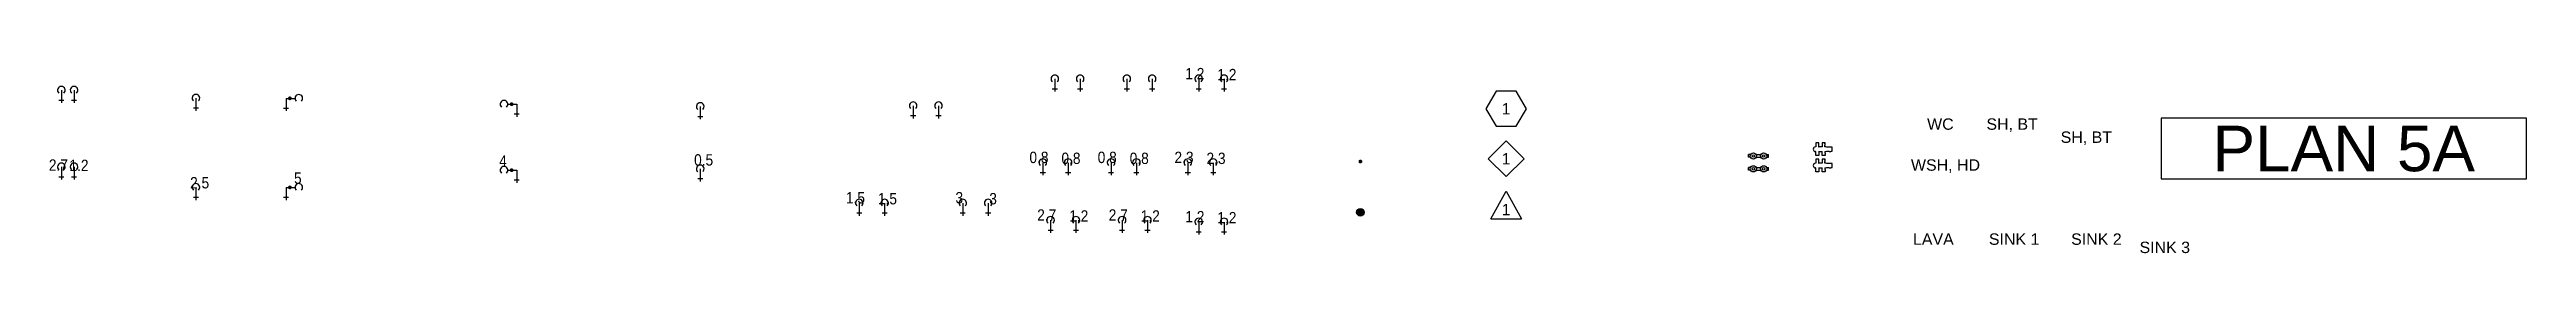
# Model space of a CAD drawing. Extents: x -1929 to 2514, y -3133 to 5867.
# Drawn here: x -1487 to -511, y 595 to 668 of the extents above; entities that cross this region are included whole.
import ezdxf
from ezdxf.enums import TextEntityAlignment as Align

# ---------------------------------------------------------------- set-up
doc = ezdxf.new("R2010")
doc.units = 0
doc.header["$LTSCALE"] = 24
doc.header["$MEASUREMENT"] = 0
doc.layers.get('0').update_dxf_attribs({"color": 8})
doc.layers.add('cloud_cw', color=190, linetype='Continuous', plot=False)
for name, color, linetype in [('PLAN-NAME', 8, 'Continuous'), ('PLUM-CW', 3, 'Cold_Water_Flow'), ('PLUM-DIM-CW-TEXT', 2, 'Continuous'), ('PLUM-DIM-GAS-TEXT', 2, 'Continuous'), ('PLUM-HW', 2, 'Hot_Water_Flow')]:
    doc.layers.add(name, color=color, linetype=linetype)
doc.layers.get('0').freeze()
doc.styles.add('A2', font='arial.ttf', dxfattribs={"height": 4.5})
doc.styles.add('ARC-TEXT', font='arial.ttf', dxfattribs={"width": 0.86, "height": 4.5})
doc.styles.add('Arial', font='arial.ttf')
doc.styles.get("Standard").update_dxf_attribs({"font": 'arial.ttf'})
doc.linetypes.add('Cold_Water_Flow', pattern='A,0.875,-0.125,0,-0.125,0.875,-0.125,["CW",Standard,S=0.1,R=0,X=-0.12585,Y=-0.05],-0.1,0.875,[1,GEC_FlowArrow.shx,S=0.0625,R=0,X=0,Y=0],0.5', length=3.6)
doc.linetypes.add('Hot_Water_Flow', pattern='A,0.8125,-0.125,0,-0.125,0,-0.125,0.875,-0.125,["HW",Standard,S=0.1,R=0,X=-0.12585,Y=-0.05],-0.1,0.875,[1,GEC_FlowArrow.shx,S=0.0625,R=0,X=0,Y=0],0.5', length=3.6625)

msp = doc.modelspace()

# ---------------------------------------------------------------- texts
at = {"layer": 'cloud_cw', "color": 3, "char_height": 4.5, "attachment_point": 1, "style": 'ARC-TEXT'}
for s, insert in [('0.5', (-1233.03, 633.86)), ('3', (-1116.69, 618.53))]:
    msp.add_mtext_dynamic_manual_height_columns(s, width=10.5094, gutter_width=22.5, heights=[0], dxfattribs=dict(at, insert=insert))
at = {"layer": 'cloud_cw', "color": 2, "insert": (-1130.01, 618.91), "char_height": 4.5, "attachment_point": 1, "style": 'ARC-TEXT'}
msp.add_mtext_dynamic_manual_height_columns('3', width=10.5094, gutter_width=22.5, heights=[0], dxfattribs=at)
at = {"layer": 'PLUM-DIM-GAS-TEXT', "char_height": 4.5, "width": 52.4717, "attachment_point": 1, "style": 'A2'}
for s, insert in [('WC', (-747.06, 648.03)), ('SH, BT', (-723.67, 648.03)), ('SH, BT', (-694.41, 642.86)), ('WSH, HD', (-753.42, 631.84)), ('LAVA', (-752.63, 602.54)), ('SINK 1', (-722.7, 602.55)), ('SINK 2', (-690.29, 602.55)), ('SINK 3', (-663.33, 599.28))]:
    msp.add_mtext(s, dxfattribs=dict(at, insert=insert))

# ---------------------------------------------------------------- blocks, each defined once
blk = doc.blocks.new('PLBG_Trap Primer')
at = {"layer": 'PLUM-CW'}
for radius in [1.5, 1.25, 1, 0.75, 0.5, 0.25]:
    blk.add_circle((0, 0), radius, dxfattribs=at)
blk = doc.blocks.new('PLBG_Water Hammer')
at = {"layer": 'PLUM-CW', "const_width": 0.75}
blk.add_lwpolyline([(-0.375, 0, 1), (0.375, 0, 1)], format="xyb", close=True, dxfattribs=at)
blk = doc.blocks.new('*U70')
at = {"linetype": 'Continuous'}
blk.add_arc((0, 0), 1.5, 41.81031, 318.18969, dxfattribs=at)
blk = doc.blocks.new('*U71')
at = {"linetype": 'Continuous'}
for p, q in [((0, 0), (5, 0)), ((4, 1), (4, -1))]:
    blk.add_line(p, q, dxfattribs=at)
blk = doc.blocks.new('*U143')
at = {"layer": 'PLUM-CW', "rotation": 270}
for name in ['*U70', '*U71']:
    blk.add_blockref(name, (10, 0), dxfattribs=at)
at = {"layer": 'PLUM-HW', "rotation": 270}
for name in ['*U70', '*U71']:
    blk.add_blockref(name, (5, 0), dxfattribs=at)
at = {"layer": 'cloud_cw', "color": 2, "insert": (0.08, 2.98), "char_height": 4.5, "attachment_point": 1, "style": 'ARC-TEXT'}
blk.add_mtext_dynamic_manual_height_columns('2.7', width=10.5094, gutter_width=22.5, heights=[0], dxfattribs=at)
at = {"layer": 'cloud_cw', "color": 3, "insert": (8.19, 2.85), "char_height": 4.5, "attachment_point": 1, "style": 'ARC-TEXT'}
blk.add_mtext_dynamic_manual_height_columns('1.2', width=10.5094, gutter_width=22.5, heights=[0], dxfattribs=at)
blk = doc.blocks.new('*U63')
at = {"linetype": 'Continuous'}
blk.add_arc((0, 0), 1.5, 311.81031, 228.18969, dxfattribs=at)
blk = doc.blocks.new('*U66')
at = {"linetype": 'Continuous'}
for p, q in [((-1, 4), (1, 4)), ((0, 0), (0, 5))]:
    blk.add_line(p, q, dxfattribs=at)
blk = doc.blocks.new('*U217')
at = {"layer": 'PLUM-CW'}
blk.add_lwpolyline([(6.5, 0), (10, 0)], dxfattribs=at)
for name, p in [('*U63', (5, 0)), ('PLBG_Water Hammer', (8, 0))]:
    blk.add_blockref(name, p, dxfattribs=at)
at = {"layer": 'PLUM-CW', "rotation": 180}
blk.add_blockref('*U66', (10, 0), dxfattribs=at)
at = {"layer": 'cloud_cw', "color": 3, "insert": (3.11, 5.92), "char_height": 4.5, "attachment_point": 1, "style": 'ARC-TEXT'}
blk.add_mtext_dynamic_manual_height_columns('4', width=10.5094, gutter_width=22.5, heights=[0], dxfattribs=at)
blk = doc.blocks.new('*U126')
at = {"layer": 'PLUM-CW', "rotation": 270}
for name in ['*U70', '*U71']:
    blk.add_blockref(name, (5, 0), dxfattribs=at)
at = {"layer": 'PLUM-HW', "rotation": 270}
for name in ['*U70', '*U71']:
    blk.add_blockref(name, (-5, 0), dxfattribs=at)
blk = doc.blocks.new('*U144')
at = {"layer": 'PLUM-CW', "rotation": 270}
for name in ['*U70', '*U71']:
    blk.add_blockref(name, (10, 0), dxfattribs=at)
at = {"layer": 'PLUM-HW', "rotation": 270}
for name in ['*U70', '*U71']:
    blk.add_blockref(name, (5, 0), dxfattribs=at)
blk = doc.blocks.new('*U118')
at = {"layer": 'PLUM-CW'}
blk.add_blockref('*U63', (-5, 2.98), dxfattribs=at)
at = {"layer": 'PLUM-CW', "rotation": 180}
blk.add_blockref('*U66', (-5, 2.98), dxfattribs=at)
blk = doc.blocks.new('*U119')
at = {"layer": 'PLUM-CW'}
blk.add_lwpolyline([(-10, 2.98), (-6.5, 2.98)], dxfattribs=at)
at = {"layer": 'PLUM-CW', "rotation": 180}
blk.add_blockref('*U66', (-10, 2.98), dxfattribs=at)
at = {"layer": 'PLUM-CW'}
for name, p in [('PLBG_Water Hammer', (-8.5, 2.98)), ('*U63', (-5, 2.98))]:
    blk.add_blockref(name, p, dxfattribs=at)
blk = doc.blocks.new('*U117')
at = {"layer": 'PLUM-CW'}
blk.add_blockref('*U63', (-5, 2.98), dxfattribs=at)
at = {"layer": 'PLUM-CW', "rotation": 180}
blk.add_blockref('*U66', (-5, 2.98), dxfattribs=at)
at = {"layer": 'cloud_cw', "color": 3, "insert": (-7.3, 7.07), "char_height": 4.5, "attachment_point": 1, "style": 'ARC-TEXT'}
blk.add_mtext_dynamic_manual_height_columns('2.5', width=10.5094, gutter_width=22.5, heights=[0], dxfattribs=at)
blk = doc.blocks.new('*U120')
at = {"layer": 'PLUM-CW'}
blk.add_lwpolyline([(-10, 2.98), (-6.5, 2.98)], dxfattribs=at)
at = {"layer": 'PLUM-CW', "rotation": 180}
blk.add_blockref('*U66', (-10, 2.98), dxfattribs=at)
at = {"layer": 'PLUM-CW'}
for name, p in [('PLBG_Water Hammer', (-8.5, 2.98)), ('*U63', (-5, 2.98))]:
    blk.add_blockref(name, p, dxfattribs=at)
at = {"layer": 'cloud_cw', "color": 3, "insert": (-6.89, 8.9), "char_height": 4.5, "attachment_point": 1, "style": 'ARC-TEXT'}
blk.add_mtext_dynamic_manual_height_columns('5', width=10.5094, gutter_width=22.5, heights=[0], dxfattribs=at)
blk = doc.blocks.new('*U216')
at = {"layer": 'PLUM-CW'}
blk.add_lwpolyline([(6.5, 0), (10, 0)], dxfattribs=at)
for name, p in [('*U63', (5, 0)), ('PLBG_Water Hammer', (8, 0))]:
    blk.add_blockref(name, p, dxfattribs=at)
at = {"layer": 'PLUM-CW', "rotation": 180}
blk.add_blockref('*U66', (10, 0), dxfattribs=at)
blk = doc.blocks.new('*U67')
at = {"layer": 'PLUM-CW'}
blk.add_blockref('*U63', (5, 0), dxfattribs=at)
at = {"layer": 'PLUM-CW', "rotation": 180}
blk.add_blockref('*U66', (5, 0), dxfattribs=at)
blk = doc.blocks.new('*U122')
at = {"layer": 'PLUM-CW', "rotation": 270}
for name in ['*U70', '*U71']:
    blk.add_blockref(name, (5, 0), dxfattribs=at)
at = {"layer": 'PLUM-HW', "rotation": 270}
for name in ['*U70', '*U71']:
    blk.add_blockref(name, (-5, 0), dxfattribs=at)
blk = doc.blocks.new('*U121')
at = {"layer": 'PLUM-CW', "rotation": 270}
for name in ['*U70', '*U71']:
    blk.add_blockref(name, (5, 0), dxfattribs=at)
at = {"layer": 'PLUM-HW', "rotation": 270}
for name in ['*U70', '*U71']:
    blk.add_blockref(name, (-5, 0), dxfattribs=at)
at = {"layer": 'cloud_cw', "color": 2, "insert": (-10.28, 4.35), "char_height": 4.5, "attachment_point": 1, "style": 'ARC-TEXT'}
blk.add_mtext_dynamic_manual_height_columns('1.5', width=10.5094, gutter_width=22.5, heights=[0], dxfattribs=at)
at = {"layer": 'cloud_cw', "color": 3, "insert": (2.34, 3.97), "char_height": 4.5, "attachment_point": 1, "style": 'ARC-TEXT'}
blk.add_mtext_dynamic_manual_height_columns('1.5', width=10.5094, gutter_width=22.5, heights=[0], dxfattribs=at)
blk = doc.blocks.new('*U124')
at = {"layer": 'PLUM-CW', "rotation": 270}
for name in ['*U70', '*U71']:
    blk.add_blockref(name, (5, 0), dxfattribs=at)
at = {"layer": 'PLUM-HW', "rotation": 270}
for name in ['*U70', '*U71']:
    blk.add_blockref(name, (-5, 0), dxfattribs=at)
at = {"layer": 'cloud_cw', "color": 2, "insert": (-10.28, 4.35), "char_height": 4.5, "attachment_point": 1, "style": 'ARC-TEXT'}
blk.add_mtext_dynamic_manual_height_columns('0.8', width=10.5094, gutter_width=22.5, heights=[0], dxfattribs=at)
at = {"layer": 'cloud_cw', "color": 3, "insert": (2.34, 3.97), "char_height": 4.5, "attachment_point": 1, "style": 'ARC-TEXT'}
blk.add_mtext_dynamic_manual_height_columns('0.8', width=10.5094, gutter_width=22.5, heights=[0], dxfattribs=at)
blk = doc.blocks.new('*U125')
at = {"layer": 'PLUM-CW', "rotation": 270}
for name in ['*U70', '*U71']:
    blk.add_blockref(name, (5, 0), dxfattribs=at)
at = {"layer": 'PLUM-HW', "rotation": 270}
for name in ['*U70', '*U71']:
    blk.add_blockref(name, (-5, 0), dxfattribs=at)
at = {"layer": 'cloud_cw', "color": 2, "insert": (-10.28, 4.35), "char_height": 4.5, "attachment_point": 1, "style": 'ARC-TEXT'}
blk.add_mtext_dynamic_manual_height_columns('0.8', width=10.5094, gutter_width=22.5, heights=[0], dxfattribs=at)
at = {"layer": 'cloud_cw', "color": 3, "insert": (2.34, 3.97), "char_height": 4.5, "attachment_point": 1, "style": 'ARC-TEXT'}
blk.add_mtext_dynamic_manual_height_columns('0.8', width=10.5094, gutter_width=22.5, heights=[0], dxfattribs=at)
blk = doc.blocks.new('*U123')
at = {"layer": 'PLUM-CW', "rotation": 270}
for name in ['*U70', '*U71']:
    blk.add_blockref(name, (5, 0), dxfattribs=at)
at = {"layer": 'PLUM-HW', "rotation": 270}
for name in ['*U70', '*U71']:
    blk.add_blockref(name, (-5, 0), dxfattribs=at)
blk = doc.blocks.new('*U130')
at = {"layer": 'PLUM-CW', "rotation": 270}
for name in ['*U70', '*U71']:
    blk.add_blockref(name, (5, 0), dxfattribs=at)
at = {"layer": 'PLUM-HW', "rotation": 270}
for name in ['*U70', '*U71']:
    blk.add_blockref(name, (-5, 0), dxfattribs=at)
at = {"layer": 'cloud_cw', "color": 2, "insert": (-10.28, 4.35), "char_height": 4.5, "attachment_point": 1, "style": 'ARC-TEXT'}
blk.add_mtext_dynamic_manual_height_columns('1.2', width=10.5094, gutter_width=22.5, heights=[0], dxfattribs=at)
at = {"layer": 'cloud_cw', "color": 3, "insert": (2.34, 3.97), "char_height": 4.5, "attachment_point": 1, "style": 'ARC-TEXT'}
blk.add_mtext_dynamic_manual_height_columns('1.2', width=10.5094, gutter_width=22.5, heights=[0], dxfattribs=at)
blk = doc.blocks.new('*U127')
at = {"layer": 'PLUM-CW', "rotation": 270}
for name in ['*U70', '*U71']:
    blk.add_blockref(name, (5, 0), dxfattribs=at)
at = {"layer": 'PLUM-HW', "rotation": 270}
for name in ['*U70', '*U71']:
    blk.add_blockref(name, (-5, 0), dxfattribs=at)
at = {"layer": 'cloud_cw', "color": 2, "insert": (-10.28, 4.35), "char_height": 4.5, "attachment_point": 1, "style": 'ARC-TEXT'}
blk.add_mtext_dynamic_manual_height_columns('2.3', width=10.5094, gutter_width=22.5, heights=[0], dxfattribs=at)
at = {"layer": 'cloud_cw', "color": 3, "insert": (2.34, 3.97), "char_height": 4.5, "attachment_point": 1, "style": 'ARC-TEXT'}
blk.add_mtext_dynamic_manual_height_columns('2.3', width=10.5094, gutter_width=22.5, heights=[0], dxfattribs=at)
blk = doc.blocks.new('*U128')
at = {"layer": 'PLUM-CW', "rotation": 270}
for name in ['*U70', '*U71']:
    blk.add_blockref(name, (5, 0), dxfattribs=at)
at = {"layer": 'PLUM-HW', "rotation": 270}
for name in ['*U70', '*U71']:
    blk.add_blockref(name, (-5, 0), dxfattribs=at)
at = {"layer": 'cloud_cw', "color": 2, "insert": (-10.28, 4.35), "char_height": 4.5, "attachment_point": 1, "style": 'ARC-TEXT'}
blk.add_mtext_dynamic_manual_height_columns('2.7', width=10.5094, gutter_width=22.5, heights=[0], dxfattribs=at)
at = {"layer": 'cloud_cw', "color": 3, "insert": (2.34, 3.97), "char_height": 4.5, "attachment_point": 1, "style": 'ARC-TEXT'}
blk.add_mtext_dynamic_manual_height_columns('1.2', width=10.5094, gutter_width=22.5, heights=[0], dxfattribs=at)
blk = doc.blocks.new('*U129')
at = {"layer": 'PLUM-CW', "rotation": 270}
for name in ['*U70', '*U71']:
    blk.add_blockref(name, (5, 0), dxfattribs=at)
at = {"layer": 'PLUM-HW', "rotation": 270}
for name in ['*U70', '*U71']:
    blk.add_blockref(name, (-5, 0), dxfattribs=at)
at = {"layer": 'cloud_cw', "color": 2, "insert": (-10.28, 4.35), "char_height": 4.5, "attachment_point": 1, "style": 'ARC-TEXT'}
blk.add_mtext_dynamic_manual_height_columns('2.7', width=10.5094, gutter_width=22.5, heights=[0], dxfattribs=at)
at = {"layer": 'cloud_cw', "color": 3, "insert": (2.34, 3.97), "char_height": 4.5, "attachment_point": 1, "style": 'ARC-TEXT'}
blk.add_mtext_dynamic_manual_height_columns('1.2', width=10.5094, gutter_width=22.5, heights=[0], dxfattribs=at)
blk = doc.blocks.new('*U131')
at = {"layer": 'PLUM-CW', "rotation": 270}
for name in ['*U70', '*U71']:
    blk.add_blockref(name, (5, 0), dxfattribs=at)
at = {"layer": 'PLUM-HW', "rotation": 270}
for name in ['*U70', '*U71']:
    blk.add_blockref(name, (-5, 0), dxfattribs=at)
at = {"layer": 'cloud_cw', "color": 2, "insert": (-10.28, 4.35), "char_height": 4.5, "attachment_point": 1, "style": 'ARC-TEXT'}
blk.add_mtext_dynamic_manual_height_columns('1.2', width=10.5094, gutter_width=22.5, heights=[0], dxfattribs=at)
at = {"layer": 'cloud_cw', "color": 3, "insert": (2.34, 3.97), "char_height": 4.5, "attachment_point": 1, "style": 'ARC-TEXT'}
blk.add_mtext_dynamic_manual_height_columns('1.2', width=10.5094, gutter_width=22.5, heights=[0], dxfattribs=at)
blk = doc.blocks.new('PLBG_KeyNote 2')
blk.add_lwpolyline([(-4, 6.93), (-8, 0), (-4, -6.93), (4, -6.93), (8, 0), (4, 6.93), (-4, 6.93)])
at = {"style": 'A2'}
blk.add_attdef('NO.', text='', height=4.5, dxfattribs=at).set_placement((0, 0), align=Align.MIDDLE_CENTER)
blk = doc.blocks.new('PLBG_KeyNote')
for p, q in [((-6, -3.67), (0, 7.33)), ((0, 7.33), (6, -3.67)), ((-6, -3.67), (6, -3.67))]:
    blk.add_line(p, q)
at = {"style": 'A2'}
blk.add_attdef('NO.', text='', height=4.5, dxfattribs=at).set_placement((0, 0), align=Align.MIDDLE_CENTER)
blk = doc.blocks.new('PLBG_KeyNote 1')
blk.add_lwpolyline([(0, 7.07), (7.07, 0), (0, -7.07), (-7.07, 0), (0, 7.07)])
at = {"style": 'A2'}
blk.add_attdef('NO.', text='', height=4.5, dxfattribs=at).set_placement((0, 0), align=Align.MIDDLE_CENTER)
blk = doc.blocks.new('*U134')
for points in [[(0, -0.52), (0, 0.52)], [(0.88, 0.52), (0, 0.52)], [(3.12, 0.52), (4, 0.52)], [(4, 0.52), (4.88, 0.52)], [(7.12, 0.52), (8, 0.52)], [(8, -0.52), (8, 0.52)], [(0.88, -0.52), (0, -0.52)], [(3.12, -0.52), (4, -0.52)], [(4, -0.52), (4.88, -0.52)], [(7.12, -0.52), (8, -0.52)]]:
    blk.add_lwpolyline(points)
for centre, radius in [((2, 0), 1.24), ((2, 0), 0.5), ((6, 0), 1.24), ((6, 0), 0.5)]:
    blk.add_circle(centre, radius)
blk = doc.blocks.new('*U133')
for points in [[(0, -0.52), (0, 0.52)], [(0.88, 0.52), (0, 0.52)], [(3.12, 0.52), (4, 0.52)], [(4, 0.52), (4.88, 0.52)], [(7.12, 0.52), (8, 0.52)], [(8, -0.52), (8, 0.52)], [(0.88, -0.52), (0, -0.52)], [(3.12, -0.52), (4, -0.52)], [(4, -0.52), (4.88, -0.52)], [(7.12, -0.52), (8, -0.52)]]:
    blk.add_lwpolyline(points)
for centre, radius in [((2, 0), 1.24), ((2, 0), 0.5), ((6, 0), 1.24), ((6, 0), 0.5)]:
    blk.add_circle(centre, radius)
blk = doc.blocks.new('*U140')
for points in [[(-3.2, 0.47), (-3.28, 0.47)], [(-3.23, 0.88), (-3.25, 0.83)], [(-3.22, 1.22), (-3.23, 1.17)], [(-3.23, 1.04), (-3.23, 0.93)], [(-3.23, 0.81), (-3.21, 0.81), (-3.21, 0.48), (-3.2, 0.47)], [(-3.21, 1.15), (-3.21, 1.06)], [(-2.67, 1.25), (-3.2, 1.25)], [(-2.67, 0.47), (-2.66, 0.48), (-2.66, 0.81), (-2.63, 0.81)], [(-1.95, 0.47), (-2.67, 0.47)], [(-2.66, 1.06), (-2.66, 1.15)], [(-2.64, 1.17), (-2.65, 1.22)], [(-2.64, 0.93), (-2.64, 1.04)], [(-2.62, 0.83), (-2.63, 0.88)], [(-1.99, 0.88), (-2, 0.83)], [(-1.99, 0.81), (-1.96, 0.81)], [(-1.97, 1.22), (-1.98, 1.17)], [(-1.98, 1.04), (-1.98, 0.93)], [(-1.96, 1.15), (-1.96, 1.06)], [(-1.96, 0.81), (-1.96, 0.48), (-1.95, 0.47)], [(-1.42, 1.25), (-1.95, 1.25)], [(-1.42, 1.06), (-1.42, 1.15)], [(-1.42, 0.47), (-1.42, 0.48), (-1.42, 0.81)], [(-1.42, 0.81), (-1.39, 0.81)], [(-1.28, 0.47), (-1.42, 0.47)], [(-1.39, 1.17), (-1.4, 1.22)], [(-1.39, 0.93), (-1.39, 1.04)], [(-1.37, 0.83), (-1.39, 0.88)], [(-0.62, 0.43), (-0.62, 0.39), (-1.08, 0.39), (-1.28, 0.47)], [(-0.5, 0.42), (-0.59, 0.45)], [(-0.28, 0.42), (-0.46, 0.42)], [(-0.26, 0.39), (-0.26, 0.4)], [(-0.13, 0.39), (-0.26, 0.39)], [(-0.13, 0.4), (-0.13, 0.39)], [(-0.02, 0.4), (-0.11, 0.42)], [(0, -0.38), (0, 0.38)], [(-3.2, -0.47), (-3.28, -0.47)], [(-3.27, -0.47), (-3.2, -0.47)], [(-3.23, -0.88), (-3.25, -0.82)], [(-3.23, -0.8), (-3.21, -0.8)], [(-3.23, -1.03), (-3.23, -0.92)], [(-3.22, -1.22), (-3.23, -1.17)], [(-3.21, -0.8), (-3.21, -0.47), (-3.2, -0.47)], [(-3.21, -1.15), (-3.21, -1.05)], [(-2.67, -1.24), (-3.2, -1.24)], [(-2.67, -0.47), (-1.95, -0.47)], [(-2.67, -0.47), (-2.66, -0.47), (-2.66, -0.8)], [(-2.66, -0.8), (-2.63, -0.8)], [(-2.66, -1.05), (-2.66, -1.15)], [(-2.64, -1.17), (-2.65, -1.22)], [(-2.64, -0.92), (-2.64, -1.03)], [(-2.62, -0.82), (-2.63, -0.88)], [(-1.99, -0.88), (-2, -0.82)], [(-1.99, -0.8), (-1.96, -0.8)], [(-1.98, -1.03), (-1.98, -0.92)], [(-1.97, -1.22), (-1.98, -1.17)], [(-1.96, -0.8), (-1.96, -0.47), (-1.95, -0.47)], [(-1.96, -1.15), (-1.96, -1.05)], [(-1.42, -1.24), (-1.95, -1.24)], [(-1.42, -0.47), (-1.42, -0.47), (-1.42, -0.8)], [(-1.42, -0.47), (-1.28, -0.47)], [(-1.42, -0.8), (-1.39, -0.8)], [(-1.42, -1.05), (-1.42, -1.15)], [(-1.39, -1.17), (-1.4, -1.22)], [(-1.37, -0.82), (-1.39, -0.88)], [(-1.39, -0.92), (-1.39, -1.03)], [(-1.28, -0.47), (-1.08, -0.38), (-0.62, -0.38)], [(-0.62, -0.38), (-0.62, -0.42)], [(-0.59, -0.45), (-0.5, -0.43)], [(-0.46, -0.43), (-0.28, -0.43)], [(-0.26, -0.41), (-0.26, -0.38)], [(-0.26, -0.38), (-0.13, -0.38)], [(-0.13, -0.38), (-0.13, -0.39)], [(-0.11, -0.41), (-0.02, -0.4)]]:
    blk.add_lwpolyline(points)
blk.add_open_spline([(-3.28, 0.47), (-3.54, 0.47), (-3.75, 0.26), (-3.75, 0), (-3.75, 0), (-3.75, -0.26), (-3.54, -0.47), (-3.28, -0.47)], degree=3, knots=[0, 0, 0, 0, 0.125, 0.125, 0.125, 0.125, 1, 1, 1, 1])
for points in [[(-3.25, 0.83), (-3.25, 0.82), (-3.25, 0.81), (-3.23, 0.81)], [(-3.23, 1.17), (-3.23, 1.16), (-3.22, 1.15), (-3.21, 1.15)], [(-3.21, 1.06), (-3.22, 1.06), (-3.23, 1.05), (-3.23, 1.04)], [(-3.23, 0.93), (-3.23, 0.91), (-3.23, 0.89), (-3.23, 0.88)], [(-3.2, 1.25), (-3.21, 1.25), (-3.22, 1.24), (-3.22, 1.22)], [(-2.65, 1.22), (-2.65, 1.24), (-2.66, 1.25), (-2.67, 1.25)], [(-2.66, 1.15), (-2.65, 1.15), (-2.64, 1.16), (-2.64, 1.17)], [(-2.64, 1.04), (-2.64, 1.05), (-2.65, 1.06), (-2.66, 1.06)], [(-2.63, 0.88), (-2.63, 0.89), (-2.64, 0.91), (-2.64, 0.93)], [(-2.63, 0.81), (-2.62, 0.81), (-2.61, 0.82), (-2.62, 0.83)], [(-2, 0.83), (-2.01, 0.82), (-2, 0.81), (-1.99, 0.81)], [(-1.98, 0.93), (-1.98, 0.91), (-1.99, 0.89), (-1.99, 0.88)], [(-1.98, 1.17), (-1.98, 1.16), (-1.97, 1.15), (-1.96, 1.15)], [(-1.96, 1.06), (-1.97, 1.06), (-1.98, 1.05), (-1.98, 1.04)], [(-1.95, 1.25), (-1.96, 1.25), (-1.97, 1.24), (-1.97, 1.22)], [(-1.4, 1.22), (-1.4, 1.24), (-1.42, 1.25), (-1.42, 1.25)], [(-1.42, 1.15), (-1.4, 1.15), (-1.39, 1.16), (-1.39, 1.17)], [(-1.39, 1.04), (-1.39, 1.05), (-1.4, 1.06), (-1.42, 1.06)], [(-1.39, 0.88), (-1.39, 0.89), (-1.39, 0.91), (-1.39, 0.93)], [(-1.39, 0.81), (-1.37, 0.81), (-1.37, 0.82), (-1.37, 0.83)], [(-0.59, 0.45), (-0.6, 0.45), (-0.62, 0.45), (-0.62, 0.43)], [(-0.46, 0.42), (-0.47, 0.42), (-0.49, 0.42), (-0.5, 0.42)], [(-0.26, 0.4), (-0.26, 0.41), (-0.28, 0.42), (-0.28, 0.42)], [(-0.11, 0.42), (-0.12, 0.42), (-0.13, 0.41), (-0.13, 0.4)], [(0, 0.38), (0, 0.39), (-0.01, 0.4), (-0.02, 0.4)], [(-3.25, -0.82), (-3.25, -0.81), (-3.25, -0.8), (-3.23, -0.8)], [(-3.23, -0.92), (-3.23, -0.91), (-3.23, -0.88), (-3.23, -0.88)], [(-3.21, -1.05), (-3.22, -1.05), (-3.23, -1.04), (-3.23, -1.03)], [(-3.23, -1.17), (-3.23, -1.15), (-3.22, -1.15), (-3.21, -1.15)], [(-3.2, -1.24), (-3.21, -1.24), (-3.22, -1.23), (-3.22, -1.22)], [(-2.65, -1.22), (-2.65, -1.23), (-2.66, -1.24), (-2.67, -1.24)], [(-2.64, -1.03), (-2.64, -1.04), (-2.65, -1.05), (-2.66, -1.05)], [(-2.66, -1.15), (-2.65, -1.15), (-2.64, -1.15), (-2.64, -1.17)], [(-2.63, -0.88), (-2.63, -0.88), (-2.64, -0.91), (-2.64, -0.92)], [(-2.63, -0.8), (-2.62, -0.8), (-2.61, -0.81), (-2.62, -0.82)], [(-2, -0.82), (-2.01, -0.81), (-2, -0.8), (-1.99, -0.8)], [(-1.98, -0.92), (-1.98, -0.91), (-1.99, -0.88), (-1.99, -0.88)], [(-1.96, -1.05), (-1.97, -1.05), (-1.98, -1.04), (-1.98, -1.03)], [(-1.98, -1.17), (-1.98, -1.15), (-1.97, -1.15), (-1.96, -1.15)], [(-1.95, -1.24), (-1.96, -1.24), (-1.97, -1.23), (-1.97, -1.22)], [(-1.39, -1.03), (-1.39, -1.04), (-1.4, -1.05), (-1.42, -1.05)], [(-1.42, -1.15), (-1.4, -1.15), (-1.39, -1.15), (-1.39, -1.17)], [(-1.4, -1.22), (-1.4, -1.23), (-1.42, -1.24), (-1.42, -1.24)], [(-1.39, -0.8), (-1.37, -0.8), (-1.37, -0.81), (-1.37, -0.82)], [(-1.39, -0.88), (-1.39, -0.88), (-1.39, -0.91), (-1.39, -0.92)], [(-0.62, -0.42), (-0.62, -0.44), (-0.6, -0.45), (-0.59, -0.45)], [(-0.5, -0.43), (-0.49, -0.43), (-0.47, -0.43), (-0.46, -0.43)], [(-0.28, -0.43), (-0.28, -0.43), (-0.26, -0.42), (-0.26, -0.41)], [(-0.13, -0.39), (-0.13, -0.4), (-0.12, -0.41), (-0.11, -0.41)], [(-0.02, -0.4), (-0.01, -0.4), (0, -0.38), (0, -0.38)]]:
    blk.add_open_spline(points, degree=3)
blk = doc.blocks.new('PLAN_NAME')
blk.add_lwpolyline([(-72, -12), (72, -12), (72, 12), (-72, 12)], close=True)
at = {"style": 'Arial'}
blk.add_attdef('PLAN', text='', height=18, dxfattribs=at).set_placement((0, 0), align=Align.MIDDLE_CENTER)

# ---------------------------------------------------------------- block references
at = {"layer": 'PLAN-NAME'}
msp.add_blockref('PLAN_NAME', (-582.83, 636.14), dxfattribs=at).add_auto_attribs({'PLAN': 'PLAN 5A'})
at = {"layer": 'PLUM-CW'}
for name, p in [('*U123', (-1085.86, 663.63)), ('*U126', (-1057.48, 663.63)), ('*U130', (-1029.14, 663.63)), ('*U144', (-1487.42, 659.17)), ('*U118', (-1424.37, 653.06)), ('*U119', (-1383.83, 652.98)), ('*U216', (-1312.95, 653.64)), ('*U67', (-1235.6, 652.71)), ('*U122', (-1141.69, 653.04)), ('*U124', (-1090.59, 630.52)), ('*U125', (-1063.68, 630.52)), ('*U127', (-1033.42, 630.52)), ('*U143', (-1487.42, 628.85)), ('*U117', (-1424.37, 617.77)), ('*U120', (-1383.83, 617.77)), ('*U217', (-1312.95, 627.55)), ('*U63', (-1230.6, 628.09)), ('PLBG_Water Hammer', (-970.41, 630.97)), ('*U134', (-817.51, 633.17)), ('*U121', (-1162.92, 614.56)), ('*U128', (-1087.52, 607.73)), ('*U129', (-1059.33, 607.73)), ('*U131', (-1029.14, 607.06)), ('PLBG_Trap Primer', (-970.41, 610.91))]:
    msp.add_blockref(name, p, dxfattribs=at)
for name, p, rotation in [('*U66', (-1230.6, 628.09), 180), ('*U70', (-1117.14, 614.56), 270.0000000000004), ('*U71', (-1117.14, 614.56), 270)]:
    msp.add_blockref(name, p, dxfattribs=dict(at, rotation=rotation))
at = {"layer": 'PLUM-CW', "xscale": 2, "yscale": 2, "zscale": 2}
msp.add_blockref('*U140', (-784.47, 629.39), dxfattribs=at)
at = {"layer": 'PLUM-DIM-CW-TEXT'}
for name, p in [('PLBG_KeyNote 2', (-912.96, 651.85)), ('PLBG_KeyNote 1', (-912.96, 632.08)), ('PLBG_KeyNote', (-912.96, 611.99))]:
    msp.add_blockref(name, p, dxfattribs=at).add_auto_attribs({'NO.': '1'})
at = {"layer": 'PLUM-HW', "xscale": 2, "yscale": 2, "zscale": 2}
msp.add_blockref('*U140', (-784.47, 635.85), dxfattribs=at)
at = {"layer": 'PLUM-HW'}
msp.add_blockref('*U133', (-817.51, 628.08), dxfattribs=at)
at = {"layer": 'PLUM-HW', "rotation": 270}
for name in ['*U70', '*U71']:
    msp.add_blockref(name, (-1127.14, 614.56), dxfattribs=at)

msp.set_redraw_order([(e.dxf.handle, doc.entitydb.next_handle()) for e in msp.query("TEXT MTEXT ATTDEF DIMENSION ARC_DIMENSION")])  # texts and dimensions are drawn at this point

doc.saveas('drawing.dxf')
